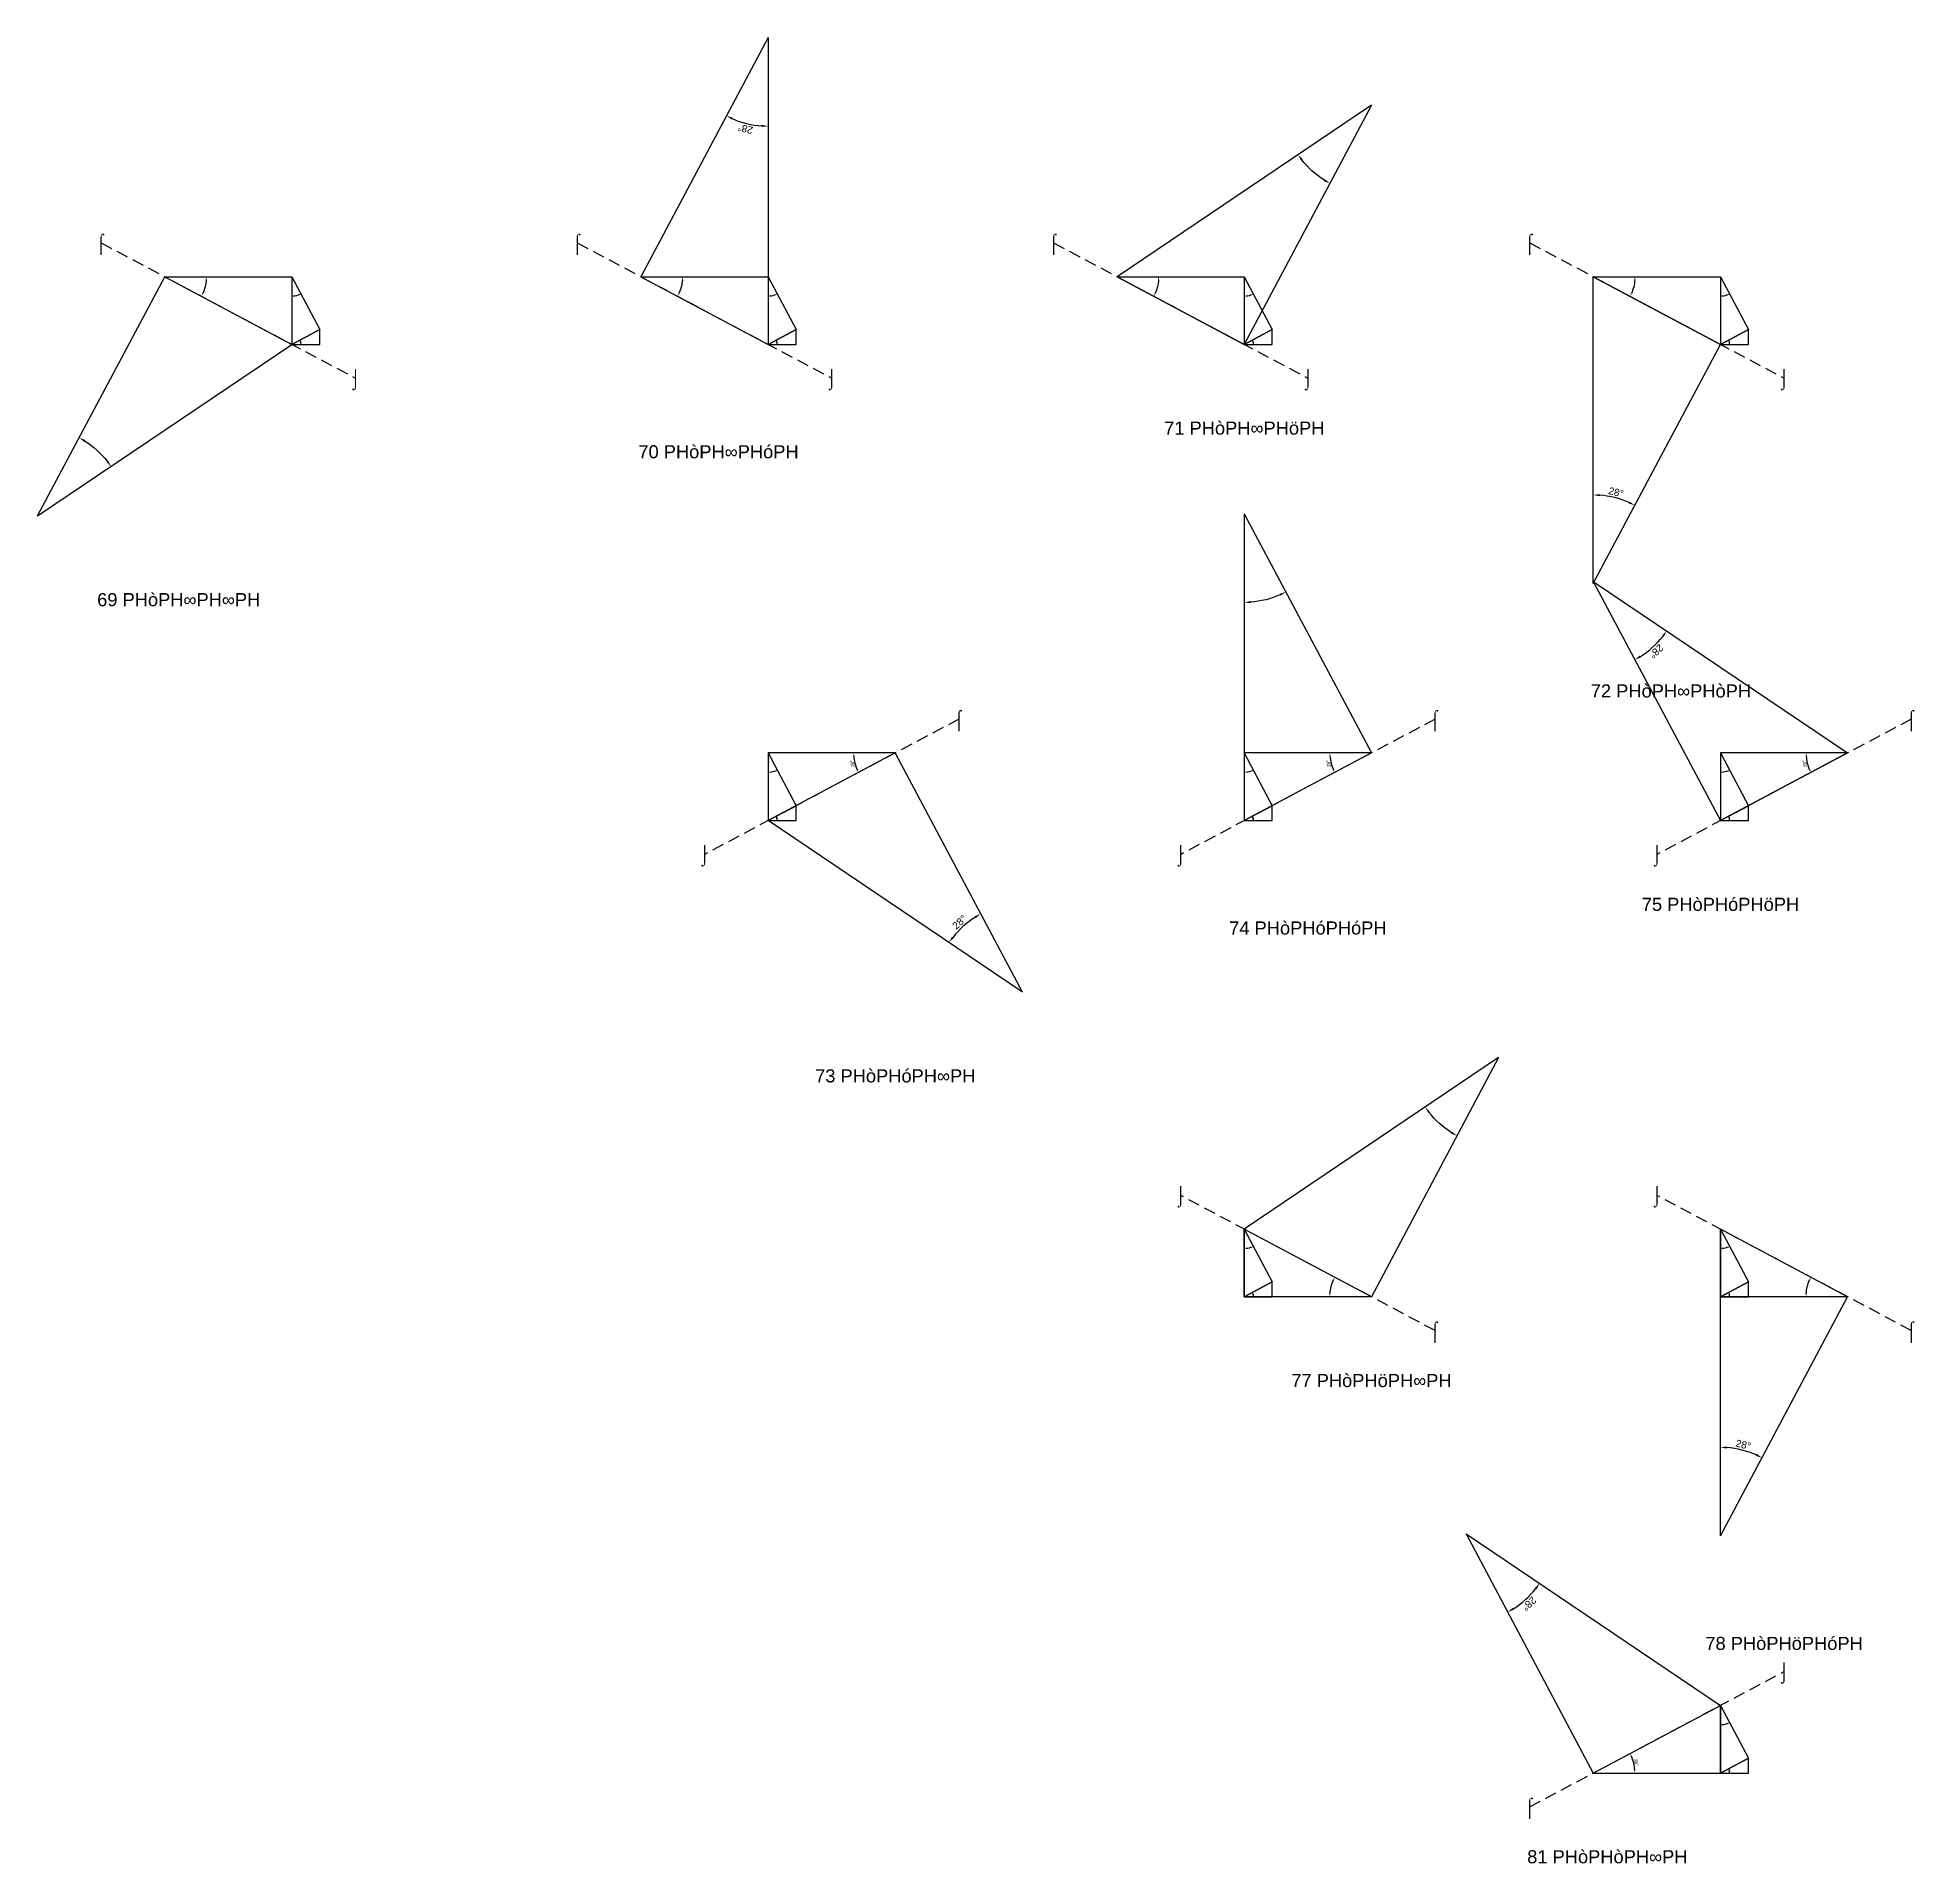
# Model space of a CAD drawing. Header units: millimetres. Extents: x 100562 to 3861006, y -7054888 to 24518.
# Drawn here: x 759279 to 1763679, y -6912219 to -5935153 of the extents above; entities that cross this region are included whole.
import ezdxf
from ezdxf.enums import TextEntityAlignment as Align

# ---------------------------------------------------------------- set-up
doc = ezdxf.new("R2010")
doc.units = ezdxf.units.MM
doc.header["$PDMODE"] = 35
doc.linetypes.add('DASHED', pattern=[19.05, 12.7, -6.35])
for name, color, linetype in [('BASE', 170, 'Continuous'), ('HYPOTENUSE', 20, 'Continuous'), ('PERPENDICULAR', 90, 'Continuous')]:
    doc.layers.add(name, color=color, linetype=linetype)
doc.styles.add('Arial', font='arial.ttf')
doc.dimstyles.new('ISO-25', dxfattribs={"dimtxt": 250, "dimasz": 100, "dimexe": 1.25, "dimexo": 0.625, "dimgap": 100, "dimtad": 1, "dimdec": 0, "dimtxsty": 'Arial', "dimcen": 2.5, "dimadec": 0, "dimazin": 0, "dimtfac": 1, "dimtdec": 0, "dimtmove": 0, "dimatfit": 3, "dimfxl": 1, "dimarcsym": 0})

msp = doc.modelspace()

# ---------------------------------------------------------------- texts
at = {"linetype": 'DASHED', "ltscale": 100, "style": 'Arial'}
for s, p in [('⌠', (793307, -6045056)), ('⌠', (1048135, -6045056)), ('⌠', (1302964, -6045056)), ('⌠', (1557792, -6045056)), ('⌡', (929421, -6117429)), ('⌡', (1184249, -6117429)), ('⌡', (1439078, -6117429)), ('⌡', (1693906, -6117429)), ('71 PHòPH∞PHöPH', (1405049, -6144135)), ('70 PHòPH∞PHóPH', (1123692, -6156800)), ('69 PHòPH∞PH∞PH', (834836, -6235945)), ('72 PHòPH∞PHòPH', (1633349, -6284797)), ('⌠', (1252306, -6299885)), ('⌠', (1507134, -6299885)), ('⌠', (1761963, -6299885)), ('⌡', (1116192, -6372258)), ('⌡', (1371021, -6372258)), ('⌡', (1625849, -6372258)), ('75 PHòPHóPHöPH', (1659877, -6398963)), ('74 PHòPHóPHóPH', (1439078, -6411628)), ('73 PHòPHóPH∞PH', (1218278, -6490773)), ('⌡', (1371021, -6554713)), ('⌡', (1625849, -6554713)), ('⌠', (1507134, -6627086)), ('⌠', (1761963, -6627086)), ('77 PHòPHöPH∞PH', (1473106, -6653791)), ('78 PHòPHöPHóPH', (1693906, -6794453)), ('⌡', (1693906, -6809541)), ('⌠', (1557792, -6881914)), ('81 PHòPHòPH∞PH', (1599320, -6908620))]:
    msp.add_text(s, height=7000, dxfattribs=at).set_placement(p, align=Align.MIDDLE_CENTER)

# ---------------------------------------------------------------- blocks, each defined once
blk = doc.blocks.new('*D2')
at = {"color": 0, "lineweight": -2, "ltscale": 100, "transparency": 16777216}
blk.add_arc((0, 0), 4906, 4.08845, 23.91155, dxfattribs=at)
at = {"color": 0, "ltscale": 100, "transparency": 16777216}
for points in [[(4432, 1963), (4537, 2014), (4332, 2303)], [(4952, 352), (4835, 348), (4906, 0)]]:
    blk.add_solid(points, dxfattribs=at)
at = {"layer": 'Defpoints', "color": 0, "ltscale": 100, "transparency": 16777216}
for p in [(15000, 7976), (0, 0), (0, 0), (4841, 796), (15000, 0)]:
    blk.add_point(p, dxfattribs=at)
at = {"color": 0, "ltscale": 100, "transparency": 16777216, "insert": (5055, 1260), "char_height": 400, "attachment_point": 5, "rotation": 284, "style": 'Arial'}
blk.add_mtext('28°', dxfattribs=at)
blk = doc.blocks.new('GTN')
at = {"layer": 'BASE'}
blk.add_line((0, 0), (15000, 0), dxfattribs=at)
at = {"layer": 'HYPOTENUSE'}
blk.add_line((0, 0), (15000, 7975.6), dxfattribs=at)
at = {"layer": 'PERPENDICULAR'}
blk.add_line((15000, 0), (15000, 7975.6), dxfattribs=at)
at = {"color": 4, "ltscale": 100}
dim = blk.add_angular_dim_2l(base=(4841, 795.6), line1=((0, 0), (15000, 0)), line2=((0, 0), (15000, 7975.6)), dimstyle='ISO-25', override={"dimtxt": 400, "dimasz": 350, "dimgap": 100}, dxfattribs=at)
dim.commit()
dim.dimension.update_dxf_attribs({"geometry": '*D2', "text_midpoint": (5055.4, 1260.5)})

# ---------------------------------------------------------------- linework, layer by layer
at = {"linetype": 'DASHED', "ltscale": 500}
for p, q in [((793307, -6045056), (929421, -6117429)), ((1048135, -6045056), (1184249, -6117429)), ((1302964, -6045056), (1439078, -6117429)), ((1557792, -6045056), (1693906, -6117429)), ((1252306, -6299885), (1116192, -6372258)), ((1507134, -6299885), (1371021, -6372258)), ((1761963, -6299885), (1625849, -6372258)), ((1507134, -6627086), (1371021, -6554713)), ((1761963, -6627086), (1625849, -6554713)), ((1557792, -6881914), (1693906, -6809541))]:
    msp.add_line(p, q, dxfattribs=at)

# ---------------------------------------------------------------- block references
at = {"linetype": 'DASHED', "ltscale": 100}
for p, xscale, yscale, zscale, rotation in [((1150221, -5935153), 9.664338369144957, 9.664338369144957, 9.664338369144957, 241.9999999999999), ((1473106, -5971340), -9.664338369144957, 9.664338369144957, 9.664338369144957, 61.99999999999994), ((759279, -6191146), -9.664338369144945, 9.664338369144945, 9.664338369144945, 241.9999999999998), ((827336, -6063150), -4.537132037454117, 4.537132037454117, 4.537132037454117, 180), ((895392, -6063150), -2.130054468189511, 2.130054468189511, 2.130054468189511, 118), ((1082164, -6063150), -4.537132037454117, 4.537132037454117, 4.537132037454117, 180), ((1150221, -6063150), -2.130054468189511, 2.130054468189511, 2.130054468189511, 118), ((1336992, -6063150), -4.537132037454117, 4.537132037454117, 4.537132037454117, 180), ((1405049, -6063150), -2.130054468189511, 2.130054468189511, 2.130054468189511, 118), ((1591820, -6227333), 9.664338369144932, 9.664338369144932, 9.664338369144932, 61.99999999999982), ((1591820, -6063150), -4.537132037454117, 4.537132037454117, 4.537132037454117, 180), ((1659877, -6063150), -2.130054468189511, 2.130054468189511, 2.130054468189511, 118), ((1405049, -6189981), -9.664338369144934, 9.664338369144932, 9.664338369144932, 118.0000000000002), ((1591820, -6226168), 9.664338369144932, 9.664338369144932, 9.664338369144932, 298.0000000000002), ((1150221, -6317978), -2.130054468189511, 2.130054468189511, 2.130054468189511, 118), ((1218278, -6317978), 4.537132037454117, 4.537132037454117, 4.537132037454117, 180), ((1286335, -6445974), 9.664338369144957, 9.664338369144957, 9.664338369144957, 118.0000000000001), ((1405049, -6317978), -2.130054468189511, 2.130054468189511, 2.130054468189511, 118), ((1473106, -6317978), 4.537132037454117, 4.537132037454117, 4.537132037454117, 180), ((1659877, -6317978), -2.130054468189511, 2.130054468189511, 2.130054468189511, 118), ((1727934, -6317978), 4.537132037454117, 4.537132037454117, 4.537132037454117, 180), ((1541163, -6480996), -9.664338369144957, 9.664338369144957, 9.664338369144957, 61.99999999999994), ((1405049, -6572806), -2.130054468189511, 2.130054468189511, 2.130054468189511, 118), ((1659877, -6736989), 9.664338369144957, 9.664338369144957, 9.664338369144957, 61.9999999999999), ((1659877, -6572806), -2.130054468189511, 2.130054468189511, 2.130054468189511, 118), ((1523763, -6735824), 9.664338369144957, 9.664338369144957, 9.664338369144957, 298.0000000000001), ((1659877, -6827634), -2.130054468189511, 2.130054468189511, 2.130054468189511, 118)]:
    msp.add_blockref('GTN', p, dxfattribs=dict(at, xscale=xscale, yscale=yscale, zscale=zscale, rotation=rotation))
at = {"linetype": 'DASHED'}
for p in [(895392, -6099336), (1150221, -6099336), (1405049, -6099336), (1659877, -6099336), (1150221, -6354164), (1405049, -6354164), (1659877, -6354164), (1405049, -6608993), (1659877, -6608993), (1659877, -6863821)]:
    msp.add_blockref('GTN', p, dxfattribs=at)
at = {"linetype": 'DASHED', "ltscale": 100, "yscale": 4.537132037454117, "zscale": 4.537132037454117}
for p, xscale in [((1473106, -6608993), -4.537132037454117), ((1727934, -6608993), -4.537132037454117), ((1591820, -6863821), 4.537132037454117)]:
    msp.add_blockref('GTN', p, dxfattribs=dict(at, xscale=xscale))

msp.set_redraw_order([(e.dxf.handle, doc.entitydb.next_handle()) for e in msp.query("TEXT MTEXT ATTDEF DIMENSION ARC_DIMENSION")])  # texts and dimensions are drawn at this point

doc.saveas('drawing.dxf')
